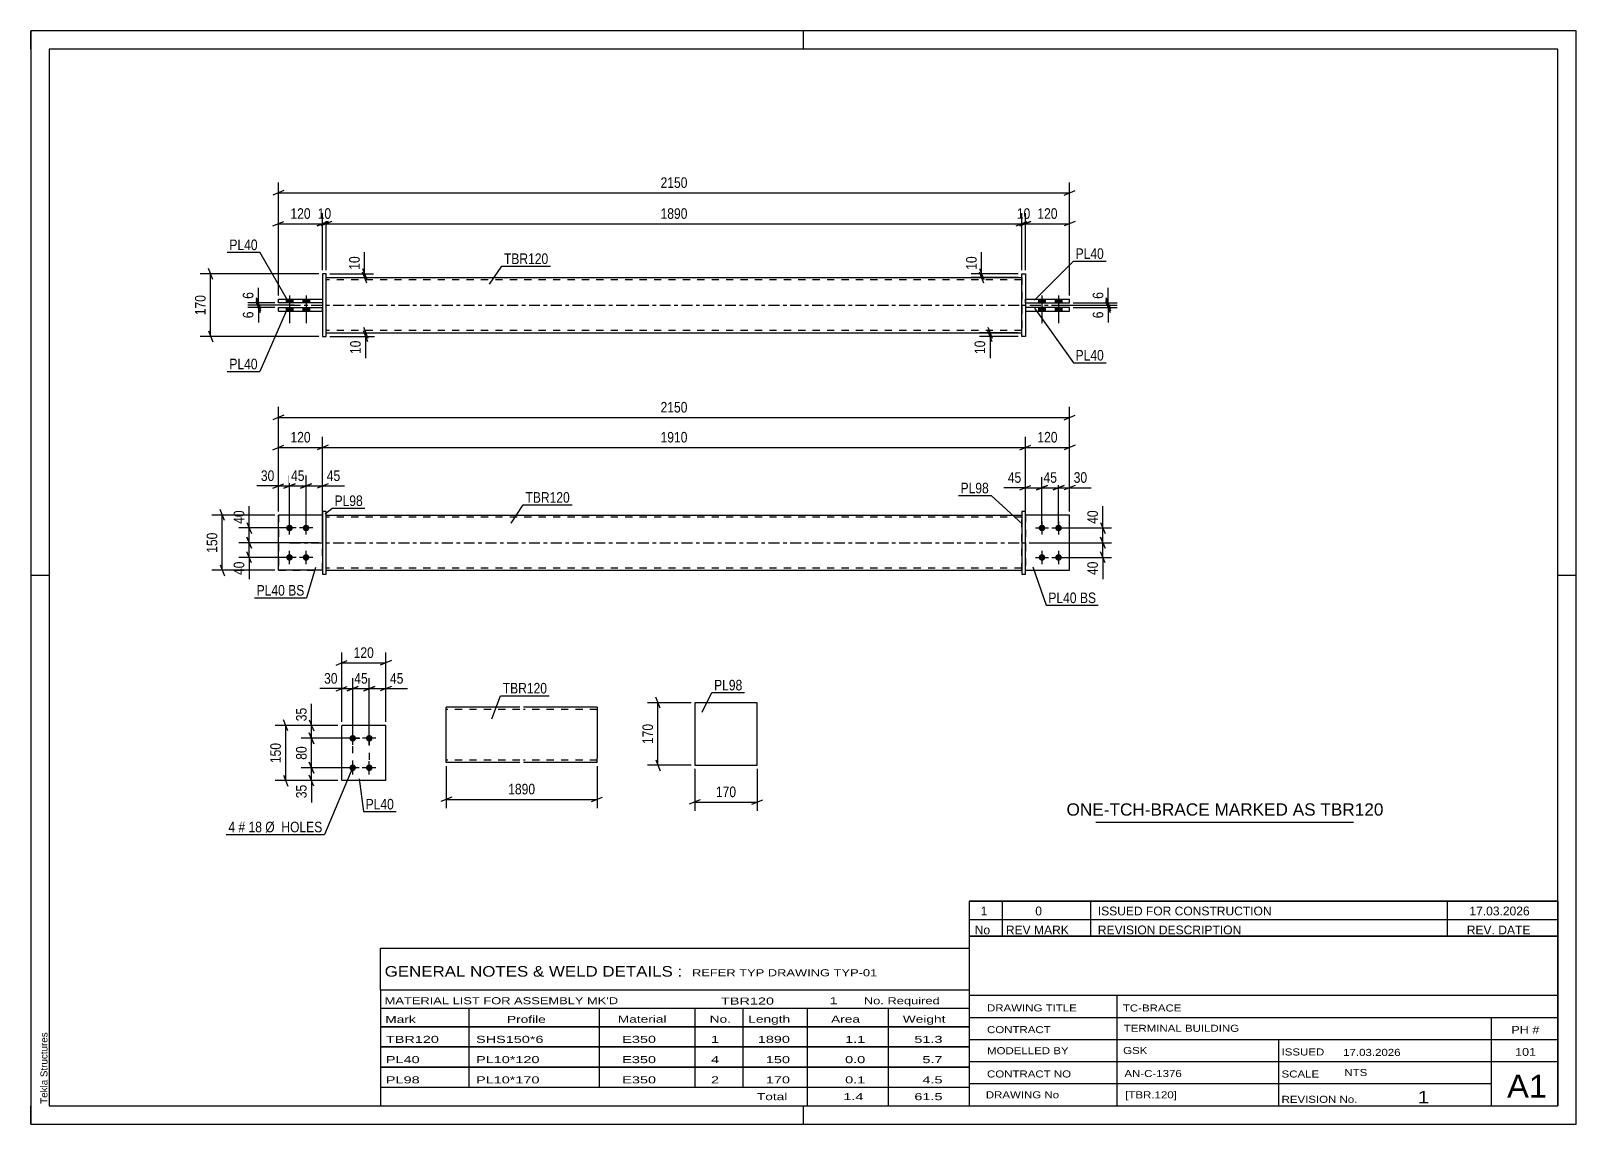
# Paper-space layout 'Layout1' of a CAD drawing. Header units: millimetres. Extents: x 0 to 420, y 0 to 297.
# The model-space entities are those that its viewports show. They can reach past a viewport. Long polylines and large blocks are cut down to what shows.
import ezdxf

# ---------------------------------------------------------------- set-up
doc = ezdxf.new("R2010")
doc.units = ezdxf.units.MM
doc.linetypes.add('DXK_LINE_DOT2', pattern=[3.9198, 1.9599, -1.9599])
doc.linetypes.add('DXK_LINE_DOT3', pattern=[5.9187, 2.979, -0.9799, 0.9799, -0.9799])
doc.layers.add('Viewport layer', color=7, linetype='Continuous', plot=False)
doc.styles.add('Arial', font='ARIAL.TTF', dxfattribs={"height": 0.2})
doc.styles.add('Arial Narrow', font='ARIALN.TTF', dxfattribs={"height": 0.2})

# ---------------------------------------------------------------- blocks, each defined once
blk = doc.blocks.new('Unknown-580873001-1163')
at = {"color": 5, "linetype": 'Continuous'}
for p, q in [((420, 297), (0, 297)), ((0, 297), (0, 0)), ((0, 292), (0, 297)), ((210, 292), (210, 297)), ((420, 0), (420, 297)), ((415, 292), (5, 292)), ((5, 292), (5, 5)), ((415, 5), (415, 292)), ((5, 149), (0, 149)), ((420, 149), (415, 149)), ((0, 0), (0, 5)), ((5, 5), (415, 5)), ((210, 0), (210, 5)), ((0, 0), (420, 0))]:
    blk.add_line(p, q, dxfattribs=at)
at = {"color": 174, "linetype": 'Continuous', "style": 'Arial'}
blk.add_text('Tekla Structures', height=1.9102, rotation=90, dxfattribs=at).set_placement((4.5, 5.5))
blk = doc.blocks.new('Part-580873001-1797 - 1735')
at = {"color": 2, "linetype": 'Continuous'}
for p, q in [((79.29, 165.45), (67.29, 165.45)), ((67.29, 150.45), (67.29, 165.45)), ((79.29, 150.45), (67.29, 150.45))]:
    blk.add_line(p, q, dxfattribs=at)
at = {"color": 7, "linetype": 'DXK_LINE_DOT2'}
blk.add_line((79.29, 150.45), (79.29, 165.45), dxfattribs=at)
blk = doc.blocks.new('Part-580873001-1792 - 1735')
at = {"color": 7, "linetype": 'DXK_LINE_DOT2'}
for p, q in [((79.29, 165.45), (67.29, 165.45)), ((67.29, 165.45), (67.29, 150.45)), ((79.29, 150.45), (79.29, 165.45)), ((67.29, 150.45), (79.29, 150.45))]:
    blk.add_line(p, q, dxfattribs=at)
blk = doc.blocks.new('Part-580873001-1767 - 1735')
at = {"color": 7, "linetype": 'DXK_LINE_DOT2'}
for p, q in [((282.32, 165.45), (270.32, 165.45)), ((270.32, 165.45), (270.32, 150.45)), ((282.32, 150.45), (282.32, 165.45)), ((270.32, 150.45), (282.32, 150.45))]:
    blk.add_line(p, q, dxfattribs=at)
blk = doc.blocks.new('Part-580873001-1772 - 1735')
at = {"color": 2, "linetype": 'Continuous'}
for p, q in [((282.32, 165.45), (270.32, 165.45)), ((282.32, 150.45), (282.32, 165.45)), ((270.32, 150.45), (282.32, 150.45))]:
    blk.add_line(p, q, dxfattribs=at)
at = {"color": 7, "linetype": 'DXK_LINE_DOT2'}
blk.add_line((270.32, 165.45), (270.32, 150.45), dxfattribs=at)
blk = doc.blocks.new('Part-580873001-1787 - 1735')
at = {"color": 2, "linetype": 'Continuous'}
for p, q in [((269.32, 166.45), (269.32, 149.45)), ((270.32, 166.45), (269.32, 166.45)), ((270.32, 149.45), (270.32, 166.45)), ((269.32, 149.45), (270.32, 149.45))]:
    blk.add_line(p, q, dxfattribs=at)
blk = doc.blocks.new('Part-580873001-1802 - 1735')
at = {"color": 2, "linetype": 'Continuous'}
for p, q in [((80.29, 166.45), (79.29, 166.45)), ((79.29, 166.45), (79.29, 149.45)), ((80.29, 149.45), (80.29, 166.45)), ((79.29, 149.45), (80.29, 149.45))]:
    blk.add_line(p, q, dxfattribs=at)
blk = doc.blocks.new('Part-580873001-1807 - 1735')
at = {"color": 2, "linetype": 'Continuous'}
for p, q in [((80.29, 165.45), (269.32, 165.45)), ((80.29, 150.45), (269.32, 150.45))]:
    blk.add_line(p, q, dxfattribs=at)
at = {"color": 7, "linetype": 'DXK_LINE_DOT2'}
for p, q in [((80.29, 150.45), (80.29, 165.45)), ((269.32, 164.85), (80.29, 164.85)), ((269.32, 150.45), (269.32, 165.45)), ((269.32, 151.05), (80.29, 151.05))]:
    blk.add_line(p, q, dxfattribs=at)
at = {"color": 7, "linetype": 'DXK_LINE_DOT3'}
blk.add_line((70.29, 157.95), (279.32, 157.95), dxfattribs=at)
blk = doc.blocks.new('Bolt-580873001-1808 - 1735')
at = {"linetype": 'Continuous'}
for points in [[(274.82, 162.85, -1), (274.82, 161.05, -1)], [(279.32, 162.85, -1), (279.32, 161.05, -1)], [(274.82, 154.85, -1), (274.82, 153.05, -1)], [(279.32, 154.85, -1), (279.32, 153.05, -1)]]:
    blk.add_hatch(color=1, dxfattribs=at).paths.add_polyline_path(points)
at = {"color": 1, "linetype": 'Continuous'}
for p, q in [((273.02, 161.95), (276.62, 161.95)), ((274.82, 163.75), (274.82, 160.15)), ((277.52, 161.95), (281.12, 161.95)), ((279.32, 163.75), (279.32, 160.15)), ((274.82, 155.75), (274.82, 152.15)), ((279.32, 155.75), (279.32, 152.15)), ((273.02, 153.95), (276.62, 153.95)), ((277.52, 153.95), (281.12, 153.95))]:
    blk.add_line(p, q, dxfattribs=at)
blk = doc.blocks.new('Bolt-580873001-1809 - 1735')
at = {"linetype": 'Continuous'}
for points in [[(70.29, 161.05, -1), (70.29, 162.85, -1)], [(74.79, 161.05, -1), (74.79, 162.85, -1)], [(70.29, 153.05, -1), (70.29, 154.85, -1)], [(74.79, 153.05, -1), (74.79, 154.85, -1)]]:
    blk.add_hatch(color=1, dxfattribs=at).paths.add_polyline_path(points)
at = {"color": 1, "linetype": 'Continuous'}
for p, q in [((72.09, 161.95), (68.49, 161.95)), ((70.29, 160.15), (70.29, 163.75)), ((76.59, 161.95), (72.99, 161.95)), ((74.79, 160.15), (74.79, 163.75)), ((70.29, 152.15), (70.29, 155.75)), ((74.79, 152.15), (74.79, 155.75)), ((72.09, 153.95), (68.49, 153.95)), ((76.59, 153.95), (72.99, 153.95))]:
    blk.add_line(p, q, dxfattribs=at)
blk = doc.blocks.new('Part-580873001-1425 - 1390')
at = {"color": 2, "linetype": 'Continuous'}
for p, q in [((67.29, 224.09), (79.29, 224.09)), ((67.29, 223.09), (67.29, 224.09)), ((79.29, 223.09), (67.29, 223.09))]:
    blk.add_line(p, q, dxfattribs=at)
at = {"color": 7, "linetype": 'DXK_LINE_DOT2'}
blk.add_line((79.29, 224.09), (79.29, 223.09), dxfattribs=at)
blk = doc.blocks.new('Part-580873001-1426 - 1390')
at = {"color": 2, "linetype": 'Continuous'}
for p, q in [((269.32, 213.99), (269.32, 230.99)), ((269.32, 230.99), (270.32, 230.99)), ((270.32, 230.99), (270.32, 213.99)), ((270.32, 213.99), (269.32, 213.99))]:
    blk.add_line(p, q, dxfattribs=at)
blk = doc.blocks.new('Part-580873001-1458 - 1390')
at = {"color": 2, "linetype": 'Continuous'}
for p, q in [((270.32, 224.09), (282.32, 224.09)), ((270.32, 223.09), (282.32, 223.09)), ((282.32, 223.09), (282.32, 224.09))]:
    blk.add_line(p, q, dxfattribs=at)
at = {"color": 7, "linetype": 'DXK_LINE_DOT2'}
blk.add_line((270.32, 223.09), (270.32, 224.09), dxfattribs=at)
blk = doc.blocks.new('Part-580873001-1394 - 1390')
at = {"color": 2, "linetype": 'Continuous'}
for p, q in [((80.29, 230.99), (79.29, 230.99)), ((79.29, 230.99), (79.29, 213.99)), ((80.29, 213.99), (80.29, 230.99)), ((79.29, 213.99), (80.29, 213.99))]:
    blk.add_line(p, q, dxfattribs=at)
blk = doc.blocks.new('Part-580873001-1420 - 1390')
at = {"color": 2, "linetype": 'Continuous'}
for p, q in [((67.29, 220.89), (67.29, 221.89)), ((67.29, 221.89), (79.29, 221.89)), ((67.29, 220.89), (79.29, 220.89))]:
    blk.add_line(p, q, dxfattribs=at)
at = {"color": 7, "linetype": 'DXK_LINE_DOT2'}
blk.add_line((79.29, 220.89), (79.29, 221.89), dxfattribs=at)
blk = doc.blocks.new('Part-580873001-1431 - 1390')
at = {"color": 2, "linetype": 'Continuous'}
for p, q in [((282.32, 221.89), (270.32, 221.89)), ((270.32, 220.89), (282.32, 220.89)), ((282.32, 220.89), (282.32, 221.89))]:
    blk.add_line(p, q, dxfattribs=at)
at = {"color": 7, "linetype": 'DXK_LINE_DOT2'}
blk.add_line((270.32, 221.89), (270.32, 220.89), dxfattribs=at)
blk = doc.blocks.new('Part-580873001-1446 - 1390')
at = {"color": 2, "linetype": 'Continuous'}
for p, q in [((80.29, 229.99), (269.32, 229.99)), ((80.29, 214.99), (269.32, 214.99))]:
    blk.add_line(p, q, dxfattribs=at)
at = {"color": 7, "linetype": 'DXK_LINE_DOT2'}
for p, q in [((80.29, 214.99), (80.29, 229.99)), ((269.32, 229.39), (80.29, 229.39)), ((269.32, 229.99), (269.32, 214.99)), ((269.32, 215.59), (80.29, 215.59))]:
    blk.add_line(p, q, dxfattribs=at)
at = {"color": 7, "linetype": 'DXK_LINE_DOT3'}
blk.add_line((70.29, 222.49), (279.32, 222.49), dxfattribs=at)
blk = doc.blocks.new('Bolt-580873001-1447 - 1390')
at = {"linetype": 'Continuous'}
for points in [[(275.72, 224.09), (273.92, 224.09), (273.92, 223.09), (275.72, 223.09)], [(275.72, 224.09), (273.92, 224.09), (273.92, 223.09), (275.72, 223.09)], [(280.22, 224.09), (278.42, 224.09), (278.42, 223.09), (280.22, 223.09)], [(280.22, 224.09), (278.42, 224.09), (278.42, 223.09), (280.22, 223.09)], [(275.72, 221.89), (273.92, 221.89), (273.92, 220.89), (275.72, 220.89)], [(275.72, 221.89), (273.92, 221.89), (273.92, 220.89), (275.72, 220.89)], [(280.22, 221.89), (278.42, 221.89), (278.42, 220.89), (280.22, 220.89)], [(280.22, 221.89), (278.42, 221.89), (278.42, 220.89), (280.22, 220.89)]]:
    blk.add_hatch(color=1, dxfattribs=at).paths.add_polyline_path(points)
at = {"color": 1, "linetype": 'Continuous'}
for p, q in [((273.92, 224.09), (273.92, 223.09)), ((273.92, 224.09), (273.92, 223.09)), ((274.82, 225.09), (274.82, 217.59)), ((274.82, 225.09), (274.82, 217.59)), ((275.72, 224.09), (275.72, 223.09)), ((275.72, 224.09), (275.72, 223.09)), ((278.42, 224.09), (278.42, 223.09)), ((278.42, 224.09), (278.42, 223.09)), ((279.32, 225.09), (279.32, 217.59)), ((279.32, 225.09), (279.32, 217.59)), ((280.22, 224.09), (280.22, 223.09)), ((280.22, 224.09), (280.22, 223.09)), ((273.92, 221.89), (273.92, 220.89)), ((273.92, 221.89), (273.92, 220.89)), ((275.72, 221.89), (275.72, 220.89)), ((275.72, 221.89), (275.72, 220.89)), ((278.42, 221.89), (278.42, 220.89)), ((278.42, 221.89), (278.42, 220.89)), ((280.22, 221.89), (280.22, 220.89)), ((280.22, 221.89), (280.22, 220.89))]:
    blk.add_line(p, q, dxfattribs=at)
blk = doc.blocks.new('Bolt-580873001-1448 - 1390')
at = {"linetype": 'Continuous'}
for points in [[(69.39, 223.09), (71.19, 223.09), (71.19, 224.09), (69.39, 224.09)], [(69.39, 223.09), (71.19, 223.09), (71.19, 224.09), (69.39, 224.09)], [(73.89, 223.09), (75.69, 223.09), (75.69, 224.09), (73.89, 224.09)], [(73.89, 223.09), (75.69, 223.09), (75.69, 224.09), (73.89, 224.09)], [(69.39, 220.89), (71.19, 220.89), (71.19, 221.89), (69.39, 221.89)], [(69.39, 220.89), (71.19, 220.89), (71.19, 221.89), (69.39, 221.89)], [(73.89, 220.89), (75.69, 220.89), (75.69, 221.89), (73.89, 221.89)], [(73.89, 220.89), (75.69, 220.89), (75.69, 221.89), (73.89, 221.89)]]:
    blk.add_hatch(color=1, dxfattribs=at).paths.add_polyline_path(points)
at = {"color": 1, "linetype": 'Continuous'}
for p, q in [((69.39, 224.09), (69.39, 223.09)), ((69.39, 224.09), (69.39, 223.09)), ((70.29, 225.09), (70.29, 217.59)), ((70.29, 225.09), (70.29, 217.59)), ((71.19, 224.09), (71.19, 223.09)), ((71.19, 224.09), (71.19, 223.09)), ((73.89, 224.09), (73.89, 223.09)), ((73.89, 224.09), (73.89, 223.09)), ((74.79, 225.09), (74.79, 217.59)), ((74.79, 225.09), (74.79, 217.59)), ((75.69, 224.09), (75.69, 223.09)), ((75.69, 224.09), (75.69, 223.09)), ((69.39, 221.89), (69.39, 220.89)), ((69.39, 221.89), (69.39, 220.89)), ((71.19, 221.89), (71.19, 220.89)), ((71.19, 221.89), (71.19, 220.89)), ((73.89, 221.89), (73.89, 220.89)), ((73.89, 221.89), (73.89, 220.89)), ((75.69, 221.89), (75.69, 220.89)), ((75.69, 221.89), (75.69, 220.89))]:
    blk.add_line(p, q, dxfattribs=at)
blk = doc.blocks.new('Part-580873001-2138 - 2131')
at = {"color": 2, "linetype": 'Continuous'}
for p, q in [((96.47, 108.31), (84.47, 108.31)), ((84.47, 93.31), (84.47, 108.31)), ((96.47, 93.31), (96.47, 108.31)), ((96.47, 93.31), (84.47, 93.31))]:
    blk.add_line(p, q, dxfattribs=at)
blk = doc.blocks.new('Bolt-580873001-2171 - 2131')
at = {"linetype": 'Continuous'}
for points in [[(87.47, 103.91, -1), (87.47, 105.71, -1)], [(91.97, 103.91, -1), (91.97, 105.71, -1)], [(87.47, 95.91, -1), (87.47, 97.71, -1)], [(91.97, 95.91, -1), (91.97, 97.71, -1)]]:
    blk.add_hatch(color=1, dxfattribs=at).paths.add_polyline_path(points)
at = {"color": 1, "linetype": 'Continuous'}
for p, q in [((87.47, 103.01), (87.47, 106.61)), ((91.97, 103.01), (91.97, 106.61)), ((89.27, 104.81), (85.67, 104.81)), ((93.77, 104.81), (90.17, 104.81)), ((89.27, 96.81), (85.67, 96.81)), ((87.47, 95.01), (87.47, 98.61)), ((93.77, 96.81), (90.17, 96.81)), ((91.97, 95.01), (91.97, 98.61))]:
    blk.add_line(p, q, dxfattribs=at)
blk = doc.blocks.new('Part-580873001-2302 - 2296')
at = {"color": 2, "linetype": 'Continuous'}
for p, q in [((197.44, 114.49), (180.44, 114.49)), ((180.44, 114.49), (180.44, 97.49)), ((197.44, 97.49), (197.44, 114.49)), ((180.44, 97.49), (197.44, 97.49))]:
    blk.add_line(p, q, dxfattribs=at)
blk = doc.blocks.new('Part-580873001-2328 - 2321')
at = {"color": 2, "linetype": 'Continuous'}
for p, q in [((132.9, 113.23), (112.9, 113.23)), ((112.9, 98.32), (112.9, 113.23)), ((153.9, 113.23), (133.9, 113.23)), ((153.9, 113.23), (153.9, 99.43)), ((112.9, 98.23), (112.9, 98.32)), ((132.9, 98.23), (112.9, 98.23)), ((153.9, 98.23), (133.9, 98.23)), ((153.9, 98.23), (153.9, 99.43))]:
    blk.add_line(p, q, dxfattribs=at)
at = {"color": 7, "linetype": 'DXK_LINE_DOT2'}
for p, q in [((132.9, 112.63), (112.9, 112.63)), ((153.9, 112.63), (133.9, 112.63)), ((153.9, 112.63), (153.9, 112.58)), ((153.9, 112.58), (153.9, 112.63)), ((153.9, 112.49), (153.9, 112.58)), ((153.9, 112.58), (153.9, 112.49)), ((112.9, 98.83), (112.9, 98.88)), ((132.9, 98.83), (112.9, 98.83)), ((153.9, 98.83), (133.9, 98.83)), ((153.9, 98.88), (153.9, 99.2)), ((153.9, 98.83), (153.9, 98.88))]:
    blk.add_line(p, q, dxfattribs=at)
blk = doc.blocks.new('Rectangle-580873001-2281 - 2131')
at = {"color": 1, "linetype": 'DXK_LINE_DOT2'}
blk.add_lwpolyline([(87.47, 104.81), (91.97, 104.81), (91.97, 96.81), (87.47, 96.81), (87.47, 104.81)], close=True, dxfattribs=at)
blk = doc.blocks.new('StraightDimension-580873001-2008 - 1735')
at = {"color": 7, "linetype": 'Continuous'}
for p, q in [((69.29, 161.95), (56.48, 161.95)), ((58.73, 163.45), (59.93, 160.45)), ((59.33, 157.95), (59.33, 161.95)), ((78.29, 157.95), (56.48, 157.95)), ((59.93, 156.45), (58.73, 159.45))]:
    blk.add_line(p, q, dxfattribs=at)
at = {"color": 0}
blk.add_wipeout([(58.58, 167.34), (54.38, 167.34), (54.38, 162.48), (58.58, 162.48)], dxfattribs=at)
at = {"color": 7, "linetype": 'Continuous'}
blk.add_line((59.33, 161.95), (59.33, 167.86), dxfattribs=at)
blk.add_line((59.33, 161.95), (59.33, 167.86), dxfattribs=at)
at = {"color": 3, "style": 'Arial Narrow'}
blk.add_text('40', height=2.863, rotation=90.0002, dxfattribs=at).set_placement((57.98, 163.08))
blk = doc.blocks.new('StraightDimension-580873001-1999 - 1735')
at = {"color": 7, "linetype": 'Continuous'}
for p, q in [((78.29, 157.95), (56.48, 157.95)), ((58.73, 159.45), (59.93, 156.45)), ((59.93, 152.45), (58.73, 155.45)), ((59.33, 153.95), (59.33, 157.95)), ((69.29, 153.95), (56.48, 153.95))]:
    blk.add_line(p, q, dxfattribs=at)
at = {"color": 0}
blk.add_wipeout([(58.58, 153.43), (54.38, 153.43), (54.38, 148.57), (58.58, 148.57)], dxfattribs=at)
at = {"color": 7, "linetype": 'Continuous'}
blk.add_line((59.33, 153.95), (59.33, 148.05), dxfattribs=at)
blk.add_line((59.33, 153.95), (59.33, 148.05), dxfattribs=at)
at = {"color": 3, "style": 'Arial Narrow'}
blk.add_text('40', height=2.863, rotation=90.0002, dxfattribs=at).set_placement((57.98, 149.17))
blk = doc.blocks.new('StraightDimension-580873001-1937 - 1735')
at = {"color": 7, "linetype": 'Continuous'}
for p, q in [((67.29, 166.45), (67.29, 186.68)), ((79.29, 158.95), (79.29, 186.68)), ((65.79, 183.23), (68.79, 184.43)), ((67.29, 183.83), (79.29, 183.83)), ((80.79, 184.43), (77.79, 183.23))]:
    blk.add_line(p, q, dxfattribs=at)
at = {"color": 0}
blk.add_wipeout([(76.63, 184.58), (76.63, 188.78), (69.95, 188.78), (69.95, 184.58)], dxfattribs=at)
at = {"color": 3, "style": 'Arial Narrow'}
blk.add_text('120', height=2.863, dxfattribs=at).set_placement((70.55, 185.18))
blk = doc.blocks.new('StraightDimension-580873001-2018 - 1735')
at = {"color": 7, "linetype": 'Continuous'}
for p, q in [((66.29, 165.45), (49.15, 165.45)), ((52.6, 163.95), (51.4, 166.95)), ((52, 150.45), (52, 165.45)), ((51.4, 151.95), (52.6, 148.95)), ((66.29, 150.45), (49.15, 150.45))]:
    blk.add_line(p, q, dxfattribs=at)
at = {"color": 0}
blk.add_wipeout([(51.25, 161.3), (47.05, 161.3), (47.05, 154.61), (51.25, 154.61)], dxfattribs=at)
at = {"color": 3, "style": 'Arial Narrow'}
blk.add_text('150', height=2.863, rotation=90.0002, dxfattribs=at).set_placement((50.65, 155.21))
blk = doc.blocks.new('StraightDimension-580873001-1818 - 1735')
at = {"color": 7, "linetype": 'Continuous'}
for p, q in [((277.82, 172.29), (280.82, 173.49)), ((279.32, 162.95), (279.32, 175.74)), ((279.32, 172.89), (282.32, 172.89)), ((283.82, 173.49), (280.82, 172.29)), ((282.32, 166.45), (282.32, 175.74))]:
    blk.add_line(p, q, dxfattribs=at)
at = {"color": 0}
blk.add_wipeout([(287.7, 173.64), (287.7, 177.84), (282.84, 177.84), (282.84, 173.64)], dxfattribs=at)
at = {"color": 7, "linetype": 'Continuous'}
blk.add_line((282.32, 172.89), (288.22, 172.89), dxfattribs=at)
blk.add_line((282.32, 172.89), (288.22, 172.89), dxfattribs=at)
at = {"color": 3, "style": 'Arial Narrow'}
blk.add_text('30', height=2.863, dxfattribs=at).set_placement((283.44, 174.24))
blk = doc.blocks.new('StraightDimension-580873001-1834 - 1735')
at = {"color": 7, "linetype": 'Continuous'}
for p, q in [((273.32, 172.29), (276.32, 173.49)), ((274.82, 162.95), (274.82, 175.74)), ((274.82, 172.89), (279.32, 172.89)), ((280.82, 173.49), (277.82, 172.29)), ((279.32, 162.95), (279.32, 175.74))]:
    blk.add_line(p, q, dxfattribs=at)
at = {"color": 0}
blk.add_wipeout([(279.49, 173.64), (279.49, 177.84), (274.64, 177.84), (274.64, 173.64)], dxfattribs=at)
at = {"color": 3, "style": 'Arial Narrow'}
blk.add_text('45', height=2.863, dxfattribs=at).set_placement((275.24, 174.24))
blk = doc.blocks.new('StraightDimension-580873001-1847 - 1735')
at = {"color": 7, "linetype": 'Continuous'}
for p, q in [((268.82, 172.29), (271.82, 173.49)), ((270.32, 166.45), (270.32, 175.74)), ((270.32, 172.89), (274.82, 172.89)), ((276.32, 173.49), (273.32, 172.29)), ((274.82, 162.95), (274.82, 175.74))]:
    blk.add_line(p, q, dxfattribs=at)
at = {"color": 0}
blk.add_wipeout([(269.79, 173.64), (269.79, 177.84), (264.94, 177.84), (264.94, 173.64)], dxfattribs=at)
at = {"color": 7, "linetype": 'Continuous'}
blk.add_line((270.32, 172.89), (264.41, 172.89), dxfattribs=at)
blk.add_line((270.32, 172.89), (264.41, 172.89), dxfattribs=at)
at = {"color": 3, "style": 'Arial Narrow'}
blk.add_text('45', height=2.863, dxfattribs=at).set_placement((265.54, 174.24))
blk = doc.blocks.new('StraightDimension-580873001-1864 - 1735')
at = {"color": 7, "linetype": 'Continuous'}
for p, q in [((67.29, 166.45), (67.29, 194.83)), ((282.32, 166.45), (282.32, 194.83)), ((68.79, 192.58), (65.79, 191.38)), ((67.29, 191.98), (282.32, 191.98)), ((280.82, 191.38), (283.82, 192.58))]:
    blk.add_line(p, q, dxfattribs=at)
at = {"color": 0}
blk.add_wipeout([(179.06, 192.73), (179.06, 196.93), (170.55, 196.93), (170.55, 192.73)], dxfattribs=at)
at = {"color": 3, "style": 'Arial Narrow'}
blk.add_text('2150', height=2.863, dxfattribs=at).set_placement((171.15, 193.33))
blk = doc.blocks.new('StraightDimension-580873001-1884 - 1735')
at = {"color": 7, "linetype": 'Continuous'}
for p, q in [((280.32, 161.95), (293.76, 161.95)), ((290.76, 163.45), (291.96, 160.45)), ((291.36, 157.95), (291.36, 161.95)), ((271.32, 157.95), (293.76, 157.95)), ((291.96, 156.45), (290.76, 159.45))]:
    blk.add_line(p, q, dxfattribs=at)
at = {"color": 0}
blk.add_wipeout([(290.61, 167.34), (286.41, 167.34), (286.41, 162.48), (290.61, 162.48)], dxfattribs=at)
at = {"color": 7, "linetype": 'Continuous'}
blk.add_line((291.36, 161.95), (291.36, 167.86), dxfattribs=at)
blk.add_line((291.36, 161.95), (291.36, 167.86), dxfattribs=at)
at = {"color": 3, "style": 'Arial Narrow'}
blk.add_text('40', height=2.863, rotation=90.0002, dxfattribs=at).set_placement((290.01, 163.08))
blk = doc.blocks.new('StraightDimension-580873001-1893 - 1735')
at = {"color": 7, "linetype": 'Continuous'}
for p, q in [((271.32, 157.95), (293.76, 157.95)), ((290.76, 159.45), (291.96, 156.45)), ((291.96, 152.45), (290.76, 155.45)), ((291.36, 153.95), (291.36, 157.95)), ((280.32, 153.95), (293.76, 153.95))]:
    blk.add_line(p, q, dxfattribs=at)
at = {"color": 0}
blk.add_wipeout([(290.61, 153.43), (286.41, 153.43), (286.41, 148.57), (290.61, 148.57)], dxfattribs=at)
at = {"color": 7, "linetype": 'Continuous'}
blk.add_line((291.36, 153.95), (291.36, 148.05), dxfattribs=at)
blk.add_line((291.36, 153.95), (291.36, 148.05), dxfattribs=at)
at = {"color": 3, "style": 'Arial Narrow'}
blk.add_text('40', height=2.863, rotation=90.0002, dxfattribs=at).set_placement((290.01, 149.17))
blk = doc.blocks.new('StraightDimension-580873001-1903 - 1735')
at = {"color": 7, "linetype": 'Continuous'}
for p, q in [((270.32, 166.45), (270.32, 186.68)), ((282.32, 166.45), (282.32, 186.68)), ((268.82, 183.23), (271.82, 184.43)), ((270.32, 183.83), (282.32, 183.83)), ((283.82, 184.43), (280.82, 183.23))]:
    blk.add_line(p, q, dxfattribs=at)
at = {"color": 0}
blk.add_wipeout([(279.66, 184.58), (279.66, 188.78), (272.97, 188.78), (272.97, 184.58)], dxfattribs=at)
at = {"color": 3, "style": 'Arial Narrow'}
blk.add_text('120', height=2.863, dxfattribs=at).set_placement((273.57, 185.18))
blk = doc.blocks.new('StraightDimension-580873001-1922 - 1735')
at = {"color": 7, "linetype": 'Continuous'}
for p, q in [((79.29, 158.95), (79.29, 186.68)), ((270.32, 166.45), (270.32, 186.68)), ((80.79, 184.43), (77.79, 183.23)), ((79.29, 183.83), (270.32, 183.83)), ((268.82, 183.23), (271.82, 184.43))]:
    blk.add_line(p, q, dxfattribs=at)
at = {"color": 0}
blk.add_wipeout([(179.06, 184.58), (179.06, 188.78), (170.55, 188.78), (170.55, 184.58)], dxfattribs=at)
at = {"color": 3, "style": 'Arial Narrow'}
blk.add_text('1910', height=2.863, dxfattribs=at).set_placement((171.15, 185.18))
blk = doc.blocks.new('StraightDimension-580873001-1953 - 1735')
at = {"color": 7, "linetype": 'Continuous'}
for p, q in [((65.79, 172.78), (68.79, 173.98)), ((67.29, 166.45), (67.29, 176.23)), ((67.29, 173.38), (70.29, 173.38)), ((71.79, 173.98), (68.79, 172.78)), ((70.29, 162.95), (70.29, 176.23))]:
    blk.add_line(p, q, dxfattribs=at)
at = {"color": 0}
blk.add_wipeout([(66.77, 174.13), (66.77, 178.33), (61.91, 178.33), (61.91, 174.13)], dxfattribs=at)
at = {"color": 7, "linetype": 'Continuous'}
blk.add_line((67.29, 173.38), (61.39, 173.38), dxfattribs=at)
blk.add_line((67.29, 173.38), (61.39, 173.38), dxfattribs=at)
at = {"color": 3, "style": 'Arial Narrow'}
blk.add_text('30', height=2.863, dxfattribs=at).set_placement((62.51, 174.73))
blk = doc.blocks.new('StraightDimension-580873001-1969 - 1735')
at = {"color": 7, "linetype": 'Continuous'}
for p, q in [((68.79, 172.78), (71.79, 173.98)), ((70.29, 162.95), (70.29, 176.23)), ((70.29, 173.38), (74.79, 173.38)), ((76.29, 173.98), (73.29, 172.78)), ((74.79, 162.95), (74.79, 176.23))]:
    blk.add_line(p, q, dxfattribs=at)
at = {"color": 0}
blk.add_wipeout([(74.97, 174.13), (74.97, 178.33), (70.11, 178.33), (70.11, 174.13)], dxfattribs=at)
at = {"color": 3, "style": 'Arial Narrow'}
blk.add_text('45', height=2.863, dxfattribs=at).set_placement((70.71, 174.73))
blk = doc.blocks.new('StraightDimension-580873001-1982 - 1735')
at = {"color": 7, "linetype": 'Continuous'}
for p, q in [((73.29, 172.78), (76.29, 173.98)), ((74.79, 162.95), (74.79, 176.23)), ((74.79, 173.38), (79.29, 173.38)), ((80.79, 173.98), (77.79, 172.78)), ((79.29, 166.45), (79.29, 176.23))]:
    blk.add_line(p, q, dxfattribs=at)
at = {"color": 0}
blk.add_wipeout([(84.67, 174.13), (84.67, 178.33), (79.82, 178.33), (79.82, 174.13)], dxfattribs=at)
at = {"color": 7, "linetype": 'Continuous'}
blk.add_line((79.29, 173.38), (85.2, 173.38), dxfattribs=at)
blk.add_line((79.29, 173.38), (85.2, 173.38), dxfattribs=at)
at = {"color": 3, "style": 'Arial Narrow'}
blk.add_text('45', height=2.863, dxfattribs=at).set_placement((80.42, 174.73))
blk = doc.blocks.new('StraightDimension-580873001-1658 - 1390')
at = {"color": 7, "linetype": 'Continuous'}
for p, q in [((283.32, 223.09), (295.22, 223.09)), ((292.22, 224.59), (293.42, 221.59)), ((293.42, 220.99), (292.22, 223.99)), ((292.82, 222.49), (292.82, 223.09)), ((278.07, 222.49), (295.22, 222.49))]:
    blk.add_line(p, q, dxfattribs=at)
at = {"color": 0}
blk.add_wipeout([(292.07, 226.64), (287.87, 226.64), (287.87, 223.61), (292.07, 223.61)], dxfattribs=at)
at = {"color": 7, "linetype": 'Continuous'}
blk.add_line((292.82, 223.09), (292.82, 227.17), dxfattribs=at)
blk.add_line((292.82, 223.09), (292.82, 227.17), dxfattribs=at)
at = {"color": 3, "style": 'Arial Narrow'}
blk.add_text('6', height=2.86, rotation=90.0002, dxfattribs=at).set_placement((291.47, 224.21))
blk = doc.blocks.new('StraightDimension-580873001-1535 - 1390')
at = {"color": 7, "linetype": 'Continuous'}
for p, q in [((268.32, 214.99), (257.87, 214.99)), ((260.12, 216.49), (261.32, 213.49)), ((261.32, 212.49), (260.12, 215.49)), ((260.72, 213.99), (260.72, 214.99)), ((268.32, 213.99), (257.87, 213.99))]:
    blk.add_line(p, q, dxfattribs=at)
at = {"color": 0}
blk.add_wipeout([(259.97, 213.46), (255.77, 213.46), (255.77, 208.61), (259.97, 208.61)], dxfattribs=at)
at = {"color": 7, "linetype": 'Continuous'}
blk.add_line((260.72, 213.99), (260.72, 208.08), dxfattribs=at)
blk.add_line((260.72, 213.99), (260.72, 208.08), dxfattribs=at)
at = {"color": 3, "style": 'Arial Narrow'}
blk.add_text('10', height=2.863, rotation=90.0002, dxfattribs=at).set_placement((259.37, 209.21))
blk = doc.blocks.new('StraightDimension-580873001-1575 - 1390')
at = {"color": 7, "linetype": 'Continuous'}
for p, q in [((267.82, 244), (270.82, 245.2)), ((271.82, 245.2), (268.82, 244)), ((269.32, 231.99), (269.32, 247.45)), ((269.32, 244.6), (270.32, 244.6)), ((270.32, 231.99), (270.32, 247.45))]:
    blk.add_line(p, q, dxfattribs=at)
at = {"color": 0}
blk.add_wipeout([(272.24, 245.35), (272.24, 249.55), (267.39, 249.55), (267.39, 245.35)], dxfattribs=at)
at = {"color": 3, "style": 'Arial Narrow'}
blk.add_text('10', height=2.863, dxfattribs=at).set_placement((267.99, 245.95))
blk = doc.blocks.new('StraightDimension-580873001-1564 - 1390')
at = {"color": 7, "linetype": 'Continuous'}
for p, q in [((68.79, 253.61), (65.79, 252.41)), ((67.29, 225.09), (67.29, 255.86)), ((67.29, 253.01), (282.32, 253.01)), ((280.82, 252.41), (283.82, 253.61)), ((282.32, 225.09), (282.32, 255.86))]:
    blk.add_line(p, q, dxfattribs=at)
at = {"color": 0}
blk.add_wipeout([(179.06, 253.76), (179.06, 257.96), (170.55, 257.96), (170.55, 253.76)], dxfattribs=at)
at = {"color": 3, "style": 'Arial Narrow'}
blk.add_text('2150', height=2.863, dxfattribs=at).set_placement((171.15, 254.36))
blk = doc.blocks.new('StraightDimension-580873001-1549 - 1390')
at = {"color": 7, "linetype": 'Continuous'}
for p, q in [((257.82, 232.49), (259.02, 229.49)), ((259.02, 228.49), (257.82, 231.49)), ((268.32, 230.99), (255.57, 230.99)), ((268.32, 229.99), (255.57, 229.99)), ((258.42, 229.99), (258.42, 230.99))]:
    blk.add_line(p, q, dxfattribs=at)
at = {"color": 0}
blk.add_wipeout([(257.67, 236.37), (253.47, 236.37), (253.47, 231.51), (257.67, 231.51)], dxfattribs=at)
at = {"color": 7, "linetype": 'Continuous'}
blk.add_line((258.42, 230.99), (258.42, 236.89), dxfattribs=at)
blk.add_line((258.42, 230.99), (258.42, 236.89), dxfattribs=at)
at = {"color": 3, "style": 'Arial Narrow'}
blk.add_text('10', height=2.863, rotation=90.0002, dxfattribs=at).set_placement((257.07, 232.11))
blk = doc.blocks.new('StraightDimension-580873001-1585 - 1390')
at = {"color": 7, "linetype": 'Continuous'}
for p, q in [((81.79, 245.2), (78.79, 244)), ((80.29, 231.99), (80.29, 247.45)), ((80.29, 244.6), (269.32, 244.6)), ((267.82, 244), (270.82, 245.2)), ((269.32, 231.99), (269.32, 247.45))]:
    blk.add_line(p, q, dxfattribs=at)
at = {"color": 0}
blk.add_wipeout([(179.06, 245.35), (179.06, 249.55), (170.55, 249.55), (170.55, 245.35)], dxfattribs=at)
at = {"color": 3, "style": 'Arial Narrow'}
blk.add_text('1890', height=2.863, dxfattribs=at).set_placement((171.15, 245.95))
blk = doc.blocks.new('StraightDimension-580873001-1595 - 1390')
at = {"color": 7, "linetype": 'Continuous'}
for p, q in [((77.79, 244), (80.79, 245.2)), ((81.79, 245.2), (78.79, 244)), ((79.29, 231.99), (79.29, 247.45)), ((79.29, 244.6), (80.29, 244.6)), ((80.29, 231.99), (80.29, 247.45))]:
    blk.add_line(p, q, dxfattribs=at)
at = {"color": 0}
blk.add_wipeout([(82.22, 245.35), (82.22, 249.55), (77.36, 249.55), (77.36, 245.35)], dxfattribs=at)
at = {"color": 3, "style": 'Arial Narrow'}
blk.add_text('10', height=2.863, dxfattribs=at).set_placement((77.96, 245.95))
blk = doc.blocks.new('StraightDimension-580873001-1605 - 1390')
at = {"color": 7, "linetype": 'Continuous'}
for p, q in [((65.79, 244), (68.79, 245.2)), ((67.29, 225.09), (67.29, 247.45)), ((67.29, 244.6), (79.29, 244.6)), ((80.79, 245.2), (77.79, 244)), ((79.29, 231.99), (79.29, 247.45))]:
    blk.add_line(p, q, dxfattribs=at)
at = {"color": 0}
blk.add_wipeout([(76.63, 245.35), (76.63, 249.55), (69.95, 249.55), (69.95, 245.35)], dxfattribs=at)
at = {"color": 3, "style": 'Arial Narrow'}
blk.add_text('120', height=2.863, dxfattribs=at).set_placement((70.55, 245.95))
blk = doc.blocks.new('StraightDimension-580873001-1615 - 1390')
at = {"color": 7, "linetype": 'Continuous'}
for p, q in [((268.82, 244), (271.82, 245.2)), ((270.32, 231.99), (270.32, 247.45)), ((270.32, 244.6), (282.32, 244.6)), ((283.82, 245.2), (280.82, 244)), ((282.32, 225.09), (282.32, 247.45))]:
    blk.add_line(p, q, dxfattribs=at)
at = {"color": 0}
blk.add_wipeout([(279.66, 245.35), (279.66, 249.55), (272.97, 249.55), (272.97, 245.35)], dxfattribs=at)
at = {"color": 3, "style": 'Arial Narrow'}
blk.add_text('120', height=2.863, dxfattribs=at).set_placement((273.57, 245.95))
blk = doc.blocks.new('StraightDimension-580873001-1626 - 1390')
at = {"color": 7, "linetype": 'Continuous'}
for p, q in [((81.29, 214.99), (93.39, 214.99)), ((90.39, 216.49), (91.59, 213.49)), ((91.59, 212.49), (90.39, 215.49)), ((90.99, 213.99), (90.99, 214.99)), ((81.29, 213.99), (93.39, 213.99))]:
    blk.add_line(p, q, dxfattribs=at)
at = {"color": 0}
blk.add_wipeout([(90.24, 213.46), (86.04, 213.46), (86.04, 208.61), (90.24, 208.61)], dxfattribs=at)
at = {"color": 7, "linetype": 'Continuous'}
blk.add_line((90.99, 213.99), (90.99, 208.08), dxfattribs=at)
blk.add_line((90.99, 213.99), (90.99, 208.08), dxfattribs=at)
at = {"color": 3, "style": 'Arial Narrow'}
blk.add_text('10', height=2.863, rotation=90.0002, dxfattribs=at).set_placement((89.64, 209.21))
blk = doc.blocks.new('StraightDimension-580873001-1636 - 1390')
at = {"color": 7, "linetype": 'Continuous'}
for p, q in [((90.12, 232.49), (91.32, 229.49)), ((91.32, 228.49), (90.12, 231.49)), ((81.29, 230.99), (93.12, 230.99)), ((81.29, 229.99), (93.12, 229.99)), ((90.72, 229.99), (90.72, 230.99))]:
    blk.add_line(p, q, dxfattribs=at)
at = {"color": 0}
blk.add_wipeout([(89.97, 236.37), (85.77, 236.37), (85.77, 231.51), (89.97, 231.51)], dxfattribs=at)
at = {"color": 7, "linetype": 'Continuous'}
blk.add_line((90.72, 230.99), (90.72, 236.89), dxfattribs=at)
blk.add_line((90.72, 230.99), (90.72, 236.89), dxfattribs=at)
at = {"color": 3, "style": 'Arial Narrow'}
blk.add_text('10', height=2.863, rotation=90.0002, dxfattribs=at).set_placement((89.37, 232.11))
blk = doc.blocks.new('StraightDimension-580873001-1647 - 1390')
at = {"color": 7, "linetype": 'Continuous'}
for p, q in [((292.22, 223.99), (293.42, 220.99)), ((293.42, 220.39), (292.22, 223.39)), ((278.07, 222.49), (295.22, 222.49)), ((283.32, 221.89), (295.22, 221.89)), ((292.82, 221.89), (292.82, 222.49))]:
    blk.add_line(p, q, dxfattribs=at)
at = {"color": 0}
blk.add_wipeout([(292.07, 221.36), (287.87, 221.36), (287.87, 218.33), (292.07, 218.33)], dxfattribs=at)
at = {"color": 7, "linetype": 'Continuous'}
blk.add_line((292.82, 221.89), (292.82, 217.81), dxfattribs=at)
blk.add_line((292.82, 221.89), (292.82, 217.81), dxfattribs=at)
at = {"color": 3, "style": 'Arial Narrow'}
blk.add_text('6', height=2.86, rotation=90.0002, dxfattribs=at).set_placement((291.47, 218.93))
blk = doc.blocks.new('StraightDimension-580873001-1667 - 1390')
at = {"color": 7, "linetype": 'Continuous'}
for p, q in [((49.43, 229.49), (48.23, 232.49)), ((78.29, 230.99), (45.98, 230.99)), ((48.83, 213.99), (48.83, 230.99)), ((48.23, 215.49), (49.43, 212.49)), ((78.29, 213.99), (45.98, 213.99))]:
    blk.add_line(p, q, dxfattribs=at)
at = {"color": 0}
blk.add_wipeout([(48.08, 225.83), (43.88, 225.83), (43.88, 219.15), (48.08, 219.15)], dxfattribs=at)
at = {"color": 3, "style": 'Arial Narrow'}
blk.add_text('170', height=2.863, rotation=90.0002, dxfattribs=at).set_placement((47.48, 219.75))
blk = doc.blocks.new('StraightDimension-580873001-1678 - 1390')
at = {"color": 7, "linetype": 'Continuous'}
for p, q in [((66.29, 223.09), (58.97, 223.09)), ((61.22, 224.59), (62.42, 221.59)), ((62.42, 220.99), (61.22, 223.99)), ((61.82, 222.49), (61.82, 223.09)), ((71.54, 222.49), (58.97, 222.49))]:
    blk.add_line(p, q, dxfattribs=at)
at = {"color": 0}
blk.add_wipeout([(61.07, 226.64), (56.87, 226.64), (56.87, 223.61), (61.07, 223.61)], dxfattribs=at)
at = {"color": 7, "linetype": 'Continuous'}
blk.add_line((61.82, 223.09), (61.82, 227.17), dxfattribs=at)
blk.add_line((61.82, 223.09), (61.82, 227.17), dxfattribs=at)
at = {"color": 3, "style": 'Arial Narrow'}
blk.add_text('6', height=2.86, rotation=90.0002, dxfattribs=at).set_placement((60.47, 224.21))
blk = doc.blocks.new('StraightDimension-580873001-1688 - 1390')
at = {"color": 7, "linetype": 'Continuous'}
for p, q in [((61.22, 223.99), (62.42, 220.99)), ((62.42, 220.39), (61.22, 223.39)), ((71.54, 222.49), (58.97, 222.49)), ((66.29, 221.89), (58.97, 221.89)), ((61.82, 221.89), (61.82, 222.49))]:
    blk.add_line(p, q, dxfattribs=at)
at = {"color": 0}
blk.add_wipeout([(61.07, 221.36), (56.87, 221.36), (56.87, 218.33), (61.07, 218.33)], dxfattribs=at)
at = {"color": 7, "linetype": 'Continuous'}
blk.add_line((61.82, 221.89), (61.82, 217.81), dxfattribs=at)
blk.add_line((61.82, 221.89), (61.82, 217.81), dxfattribs=at)
at = {"color": 3, "style": 'Arial Narrow'}
blk.add_text('6', height=2.86, rotation=90.0002, dxfattribs=at).set_placement((60.47, 218.93))
blk = doc.blocks.new('StraightDimension-580873001-2174 - 2131')
at = {"color": 7, "linetype": 'Continuous'}
for p, q in [((84.47, 109.31), (84.47, 128.16)), ((96.47, 109.31), (96.47, 128.16)), ((82.97, 124.71), (85.97, 125.91)), ((84.47, 125.31), (96.47, 125.31)), ((97.97, 125.91), (94.97, 124.71))]:
    blk.add_line(p, q, dxfattribs=at)
at = {"color": 0}
blk.add_wipeout([(93.82, 126.06), (93.82, 130.26), (87.13, 130.26), (87.13, 126.06)], dxfattribs=at)
at = {"color": 3, "style": 'Arial Narrow'}
blk.add_text('120', height=2.863, dxfattribs=at).set_placement((87.73, 126.66))
blk = doc.blocks.new('StraightDimension-580873001-2191 - 2131')
at = {"color": 7, "linetype": 'Continuous'}
for p, q in [((85.97, 117.71), (88.97, 118.91)), ((87.47, 105.81), (87.47, 121.16)), ((87.47, 118.31), (91.97, 118.31)), ((93.47, 118.91), (90.47, 117.71)), ((91.97, 105.81), (91.97, 121.16))]:
    blk.add_line(p, q, dxfattribs=at)
at = {"color": 0}
blk.add_wipeout([(92.15, 119.06), (92.15, 123.26), (87.3, 123.26), (87.3, 119.06)], dxfattribs=at)
at = {"color": 3, "style": 'Arial Narrow'}
blk.add_text('45', height=2.863, dxfattribs=at).set_placement((87.9, 119.66))
blk = doc.blocks.new('StraightDimension-580873001-2201 - 2131')
at = {"color": 7, "linetype": 'Continuous'}
for p, q in [((82.97, 117.71), (85.97, 118.91)), ((84.47, 109.31), (84.47, 121.16)), ((84.47, 118.31), (87.47, 118.31)), ((88.97, 118.91), (85.97, 117.71)), ((87.47, 105.81), (87.47, 121.16))]:
    blk.add_line(p, q, dxfattribs=at)
at = {"color": 0}
blk.add_wipeout([(83.95, 119.06), (83.95, 123.26), (79.09, 123.26), (79.09, 119.06)], dxfattribs=at)
at = {"color": 7, "linetype": 'Continuous'}
blk.add_line((84.47, 118.31), (78.57, 118.31), dxfattribs=at)
blk.add_line((84.47, 118.31), (78.57, 118.31), dxfattribs=at)
at = {"color": 3, "style": 'Arial Narrow'}
blk.add_text('30', height=2.863, dxfattribs=at).set_placement((79.69, 119.66))
blk = doc.blocks.new('StraightDimension-580873001-2214 - 2131')
at = {"color": 7, "linetype": 'Continuous'}
for p, q in [((90.47, 117.71), (93.47, 118.91)), ((91.97, 105.81), (91.97, 121.16)), ((91.97, 118.31), (96.47, 118.31)), ((97.97, 118.91), (94.97, 117.71)), ((96.47, 109.31), (96.47, 121.16))]:
    blk.add_line(p, q, dxfattribs=at)
at = {"color": 0}
blk.add_wipeout([(101.86, 119.06), (101.86, 123.26), (97, 123.26), (97, 119.06)], dxfattribs=at)
at = {"color": 7, "linetype": 'Continuous'}
blk.add_line((96.47, 118.31), (102.38, 118.31), dxfattribs=at)
blk.add_line((96.47, 118.31), (102.38, 118.31), dxfattribs=at)
at = {"color": 3, "style": 'Arial Narrow'}
blk.add_text('45', height=2.863, dxfattribs=at).set_placement((97.6, 119.66))
blk = doc.blocks.new('StraightDimension-580873001-2228 - 2131')
at = {"color": 7, "linetype": 'Continuous'}
for p, q in [((69.88, 106.81), (68.68, 109.81)), ((83.47, 108.31), (66.43, 108.31)), ((69.28, 93.31), (69.28, 108.31)), ((83.47, 93.31), (66.43, 93.31)), ((68.68, 94.81), (69.88, 91.81))]:
    blk.add_line(p, q, dxfattribs=at)
at = {"color": 0}
blk.add_wipeout([(68.53, 104.16), (64.33, 104.16), (64.33, 97.47), (68.53, 97.47)], dxfattribs=at)
at = {"color": 3, "style": 'Arial Narrow'}
blk.add_text('150', height=2.863, rotation=90.0002, dxfattribs=at).set_placement((67.93, 98.07))
blk = doc.blocks.new('StraightDimension-580873001-2245 - 2131')
at = {"color": 7, "linetype": 'Continuous'}
for p, q in [((86.47, 96.81), (73.43, 96.81)), ((75.68, 98.31), (76.88, 95.31)), ((76.28, 93.31), (76.28, 96.81)), ((83.47, 93.31), (73.43, 93.31)), ((76.88, 91.81), (75.68, 94.81))]:
    blk.add_line(p, q, dxfattribs=at)
at = {"color": 0}
blk.add_wipeout([(75.53, 92.79), (71.33, 92.79), (71.33, 87.93), (75.53, 87.93)], dxfattribs=at)
at = {"color": 7, "linetype": 'Continuous'}
blk.add_line((76.28, 93.31), (76.28, 87.41), dxfattribs=at)
blk.add_line((76.28, 93.31), (76.28, 87.41), dxfattribs=at)
at = {"color": 3, "style": 'Arial Narrow'}
blk.add_text('35', height=2.863, rotation=90.0002, dxfattribs=at).set_placement((74.93, 88.53))
blk = doc.blocks.new('StraightDimension-580873001-2258 - 2131')
at = {"color": 7, "linetype": 'Continuous'}
for p, q in [((75.68, 109.81), (76.88, 106.81)), ((83.47, 108.31), (73.43, 108.31)), ((76.88, 103.31), (75.68, 106.31)), ((76.28, 104.81), (76.28, 108.31)), ((86.47, 104.81), (73.43, 104.81))]:
    blk.add_line(p, q, dxfattribs=at)
at = {"color": 0}
blk.add_wipeout([(75.53, 113.7), (71.33, 113.7), (71.33, 108.84), (75.53, 108.84)], dxfattribs=at)
at = {"color": 7, "linetype": 'Continuous'}
blk.add_line((76.28, 108.31), (76.28, 114.22), dxfattribs=at)
blk.add_line((76.28, 108.31), (76.28, 114.22), dxfattribs=at)
at = {"color": 3, "style": 'Arial Narrow'}
blk.add_text('35', height=2.863, rotation=90.0002, dxfattribs=at).set_placement((74.93, 109.44))
blk = doc.blocks.new('StraightDimension-580873001-2271 - 2131')
at = {"color": 7, "linetype": 'Continuous'}
for p, q in [((75.68, 106.31), (76.88, 103.31)), ((86.47, 104.81), (73.43, 104.81)), ((76.28, 96.81), (76.28, 104.81)), ((86.47, 96.81), (73.43, 96.81)), ((76.88, 95.31), (75.68, 98.31))]:
    blk.add_line(p, q, dxfattribs=at)
at = {"color": 0}
blk.add_wipeout([(75.53, 103.24), (71.33, 103.24), (71.33, 98.39), (75.53, 98.39)], dxfattribs=at)
at = {"color": 3, "style": 'Arial Narrow'}
blk.add_text('80', height=2.863, rotation=90.0002, dxfattribs=at).set_placement((74.93, 98.99))
blk = doc.blocks.new('StraightDimension-580873001-2304 - 2296')
at = {"color": 7, "linetype": 'Continuous'}
for p, q in [((179.44, 114.49), (167.59, 114.49)), ((171.04, 112.99), (169.84, 115.99)), ((170.44, 97.49), (170.44, 114.49)), ((179.44, 97.49), (167.59, 97.49)), ((169.84, 98.99), (171.04, 95.99))]:
    blk.add_line(p, q, dxfattribs=at)
at = {"color": 0}
blk.add_wipeout([(169.69, 109.33), (165.49, 109.33), (165.49, 102.65), (169.69, 102.65)], dxfattribs=at)
at = {"color": 3, "style": 'Arial Narrow'}
blk.add_text('170', height=2.863, rotation=90.0002, dxfattribs=at).set_placement((169.09, 103.25))
blk = doc.blocks.new('StraightDimension-580873001-2313 - 2296')
at = {"color": 7, "linetype": 'Continuous'}
for p, q in [((180.44, 96.49), (180.44, 85.09)), ((197.44, 96.49), (197.44, 85.09)), ((181.94, 88.09), (178.94, 86.89)), ((180.44, 87.49), (197.44, 87.49)), ((195.94, 86.89), (198.94, 88.09))]:
    blk.add_line(p, q, dxfattribs=at)
at = {"color": 0}
blk.add_wipeout([(192.29, 88.24), (192.29, 92.44), (185.6, 92.44), (185.6, 88.24)], dxfattribs=at)
at = {"color": 3, "style": 'Arial Narrow'}
blk.add_text('170', height=2.863, dxfattribs=at).set_placement((186.2, 88.84))
blk = doc.blocks.new('StraightDimension-580873001-2332 - 2321')
at = {"color": 7, "linetype": 'Continuous'}
for p, q in [((112.9, 97.23), (112.9, 85.83)), ((153.9, 97.23), (153.9, 85.83)), ((114.4, 88.83), (111.4, 87.63)), ((112.9, 88.23), (153.9, 88.23)), ((152.4, 87.63), (155.4, 88.83))]:
    blk.add_line(p, q, dxfattribs=at)
at = {"color": 0}
blk.add_wipeout([(137.65, 88.98), (137.65, 93.18), (129.14, 93.18), (129.14, 88.98)], dxfattribs=at)
at = {"color": 3, "style": 'Arial Narrow'}
blk.add_text('1890', height=2.863, dxfattribs=at).set_placement((129.74, 89.58))
blk = doc.blocks.new('Unknown-580873001-3697')
at = {"color": 7, "linetype": 'Continuous'}
for p, q in [((255, 51.05), (255, 5)), ((255, 51.05), (415, 51.05)), ((415, 51), (415, 5)), ((255, 35), (415, 35)), ((295.14, 35), (295.14, 5)), ((255, 29), (415, 29)), ((397, 5.05), (397, 29.05)), ((255, 23), (415, 23)), ((339.14, 23), (339.14, 5)), ((255, 17), (415, 17)), ((255, 11), (397, 11)), ((255, 5), (415, 5))]:
    blk.add_line(p, q, dxfattribs=at)
at = {"color": 7, "style": 'Arial Narrow'}
for s, height, width, p in [('DRAWING TITLE', 1.9089, 1.425378, (259.88, 30.61)), ('TC-BRACE', 1.909, 1.425378, (296.81, 30.59)), ('CONTRACT', 1.909, 1.425378, (259.88, 24.71)), ('TERMINAL BUILDING', 1.9089, 1.425378, (297.06, 25.07)), ('MODELLED BY', 1.9089, 1.425378, (259.88, 18.98)), ('GSK', 1.909, 1.425378, (296.88, 19.04)), ('ISSUED', 1.909, 1.425378, (339.94, 18.64)), ('17.03.2026', 1.909, 1.425378, (356.69, 18.52)), ('CONTRACT NO', 1.9089, 1.425378, (259.88, 12.66)), ('AN-C-1376', 1.909, 1.425378, (297.23, 12.78)), ('SCALE', 1.909, 1.425378, (339.94, 12.65)), ('A1', 6.204, 1.25, (401.24, 7.2)), ('DRAWING No', 1.909, 1.425378, (259.56, 7)), ('[TBR.120]', 1.909, 1.425378, (297.46, 6.99)), ('1', 3.34, 1.5, (376.91, 5.68)), ('REVISION No.', 1.9089, 1.425378, (339.94, 5.77))]:
    blk.add_text(s, height=height, dxfattribs=dict(at, width=width)).set_placement(p)
at = {"color": 7, "linetype": 'Continuous', "style": 'Arial Narrow'}
for s, height, width, p in [('PH #', 2.1, 1.42538, (402.4, 24.55)), ('101', 2.1, 1.42538, (403.41, 18.55)), ('NTS', 1.909, 1.425378, (357, 13.05))]:
    blk.add_text(s, height=height, dxfattribs=dict(at, width=width)).set_placement(p)
blk = doc.blocks.new('Unknown-580873001-3698')
at = {"color": 7, "linetype": 'Continuous'}
for p, q in [((255, 60.55), (415, 60.55)), ((415, 60.55), (255, 60.55)), ((255, 60.55), (255, 55.55)), ((264, 60.55), (264, 55.55)), ((288, 60.55), (288, 55.55)), ((385, 60.55), (385, 55.55)), ((415, 60.55), (415, 55.55)), ((255, 55.55), (415, 55.55)), ((255, 55.55), (255, 51.05)), ((255, 55.55), (415, 55.55)), ((264, 55.55), (264, 51.05)), ((288, 55.55), (288, 51.05)), ((385, 55.55), (385, 51.05)), ((415, 55.55), (415, 51.05)), ((415, 51.05), (255, 51.05))]:
    blk.add_line(p, q, dxfattribs=at)
at = {"color": 7, "linetype": 'Continuous', "style": 'Arial Narrow'}
for s, height, width, p in [('1', 2.39, 1.196471, (258.16, 56.7)), ('0', 2.39, 1.196471, (273, 56.7)), ('ISSUED FOR CONSTRUCTION', 2.3861, 1.196471, (290, 56.7)), ('17.03.2026', 2.386, 1.196471, (391, 56.7)), ('No', 2.386, 1.2, (256.54, 51.55)), ('REV MARK', 2.386, 1.2, (265, 51.55)), ('REVISION DESCRIPTION', 2.3861, 1.2, (290, 51.55)), ('REV. DATE', 2.386, 1.2, (390.28, 51.55))]:
    blk.add_text(s, height=height, dxfattribs=dict(at, width=width)).set_placement(p)
blk = doc.blocks.new('Unknown-580873001-3699')
at = {"color": 7, "linetype": 'Continuous'}
for p, q in [((95, 47.75), (255, 47.75)), ((95, 36.5), (95, 47.75)), ((255, 47.75), (255, 36.5)), ((95, 36.5), (255, 36.5)), ((95, 36.5), (95, 31.5)), ((255, 36.5), (255, 31.5)), ((95, 31.5), (255, 31.5)), ((95, 31.5), (95, 26.5)), ((119, 31.5), (119, 26.5)), ((154.5, 31.5), (154.5, 26.5)), ((180.5, 31.5), (180.5, 26.5)), ((193.5, 31.5), (193.5, 26.5)), ((211, 31.5), (211, 26.5)), ((233, 31.5), (233, 26.5)), ((255, 31.5), (255, 26.5)), ((95, 26.5), (255, 26.5)), ((95, 26.45), (95, 21.05)), ((95, 26.45), (255, 26.45)), ((119, 26.5), (119, 21)), ((154.5, 26.5), (154.5, 21)), ((180.5, 26.5), (180.5, 21)), ((193.5, 26.5), (193.5, 21)), ((211, 26.5), (211, 21)), ((233, 26.5), (233, 21)), ((255, 26.45), (255, 21.05)), ((95, 21.05), (255, 21.05)), ((119, 21), (119, 15.5)), ((154.5, 21), (154.5, 15.5)), ((180.5, 21), (180.5, 15.5)), ((193.5, 21), (193.5, 15.5)), ((211, 21), (211, 15.5)), ((233, 21), (233, 15.5)), ((95, 20.95), (95, 15.55)), ((95, 20.95), (255, 20.95)), ((255, 20.95), (255, 15.55)), ((95, 15.55), (255, 15.55)), ((95, 15.45), (95, 10.05)), ((95, 15.45), (255, 15.45)), ((119, 15.5), (119, 10)), ((154.5, 15.5), (154.5, 10)), ((180.5, 15.5), (180.5, 10)), ((193.5, 15.5), (193.5, 10)), ((211, 15.5), (211, 10)), ((233, 15.5), (233, 10)), ((255, 15.45), (255, 10.05)), ((95, 10.05), (255, 10.05)), ((95, 10), (255, 10)), ((95, 10), (95, 5)), ((211, 10), (211, 5)), ((233, 10), (233, 5)), ((255, 10), (255, 5)), ((95, 5), (255, 5))]:
    blk.add_line(p, q, dxfattribs=at)
at = {"color": 7, "style": 'Arial Narrow'}
for s, height, width, p in [('GENERAL NOTES & WELD DETAILS :', 2.8633, 1.4, (96.15, 40.06)), ('REFER TYP DRAWING TYP-01', 1.9089, 1.6, (179.7, 40.16)), ("MATERIAL LIST FOR ASSEMBLY MK'D", 1.9089, 1.6, (96.15, 32.56)), ('TBR120', 1.909, 1.794707, (187.59, 32.47)), ('1', 1.91, 1.794707, (217.08, 32.56)), ('No. Required', 1.9089, 1.6, (226.41, 32.56)), ('Mark', 1.909, 1.7, (96.34, 27.5)), ('Profile', 1.909, 1.7, (129.41, 27.5)), ('Material', 1.909, 1.7, (159.54, 27.56)), ('No.', 1.909, 1.7, (184.5, 27.56)), ('Length', 1.909, 1.7, (195, 27.56)), ('Area', 1.909, 1.7, (217.5, 27.56)), ('Weight', 1.909, 1.7, (237, 27.56))]:
    blk.add_text(s, height=height, dxfattribs=dict(at, width=width)).set_placement(p)
at = {"color": 7, "linetype": 'Continuous', "style": 'Arial Narrow'}
for s, height, width, p in [('TBR120', 1.909, 1.794707, (96.5, 22.06)), ('SHS150*6', 1.909, 1.794707, (121, 22.06)), ('E350', 1.909, 1.794707, (160.74, 22.06)), ('1', 1.91, 1.794707, (184.86, 22.06)), ('1890', 1.909, 1.794707, (197.58, 22.06)), ('1.1', 1.909, 1.794707, (221.32, 22.06)), ('51.3', 1.909, 1.794707, (240.14, 22.06)), ('PL40', 1.909, 1.794707, (96.5, 16.56)), ('PL10*120', 1.909, 1.794707, (121, 16.56)), ('E350', 1.909, 1.794707, (160.74, 16.56)), ('4', 1.91, 1.794707, (184.86, 16.56)), ('150', 1.909, 1.794707, (199.77, 16.56)), ('0.0', 1.909, 1.794707, (221.32, 16.56)), ('5.7', 1.909, 1.794707, (242.33, 16.56)), ('PL98', 1.909, 1.794707, (96.5, 11.06)), ('PL10*170', 1.909, 1.794707, (121, 11.06)), ('E350', 1.909, 1.794707, (160.74, 11.06)), ('2', 1.91, 1.794707, (184.86, 11.06)), ('170', 1.909, 1.794707, (199.77, 11.06)), ('0.1', 1.909, 1.794707, (221.32, 11.06)), ('4.5', 1.909, 1.794707, (242.33, 11.06)), ('Total', 1.909, 1.7, (197.33, 6.5)), ('1.4', 1.909, 1.794707, (220.83, 6.5)), ('61.5', 1.909, 1.794707, (240.14, 6.5))]:
    blk.add_text(s, height=height, dxfattribs=dict(at, width=width)).set_placement(p)
blk = doc.blocks.new('Unknown-580873001-3700')
at = {"color": 7, "linetype": 'Continuous'}
blk.add_line((289.5, 82.05), (359.5, 82.05), dxfattribs=at)
at = {"color": 7, "style": 'Arial'}
blk.add_text('ONE-TCH-BRACE MARKED AS TBR120', height=3.3428, dxfattribs=at).set_placement((281.49, 83.8))
blk = doc.blocks.new('Mark-580873001-1798 - 1735')
at = {"color": 0}
blk.add_wipeout([(90.21, 167.92), (90.21, 170.92), (82.53, 170.92), (82.53, 167.92)], dxfattribs=at)
blk.add_wipeout([(90.21, 167.92), (90.21, 170.92), (82.53, 170.92), (82.53, 167.92)], dxfattribs=at)
at = {"color": 30, "linetype": 'Continuous'}
for p, q in [((79.99, 165.76), (81.93, 167.32)), ((81.93, 167.32), (90.81, 167.32))]:
    blk.add_line(p, q, dxfattribs=at)
at = {"color": 3, "style": 'Arial Narrow'}
blk.add_text('PL98', height=2.863, dxfattribs=at).set_placement((82.53, 167.92))
blk = doc.blocks.new('Mark-580873001-1783 - 1735')
at = {"color": 0}
blk.add_wipeout([(260.37, 171.37), (260.37, 174.37), (252.69, 174.37), (252.69, 171.37)], dxfattribs=at)
blk.add_wipeout([(260.37, 171.37), (260.37, 174.37), (252.69, 174.37), (252.69, 171.37)], dxfattribs=at)
at = {"color": 30, "linetype": 'Continuous'}
for p in [(252.09, 170.77), (269.55, 163.03)]:
    blk.add_line(p, (260.97, 170.77), dxfattribs=at)
at = {"color": 3, "style": 'Arial Narrow'}
blk.add_text('PL98', height=2.863, dxfattribs=at).set_placement((252.69, 171.37))
blk = doc.blocks.new('Mark-580873001-1803 - 1735')
at = {"color": 0}
blk.add_wipeout([(146.49, 168.83), (146.49, 171.83), (134.43, 171.83), (134.43, 168.83)], dxfattribs=at)
blk.add_wipeout([(146.49, 168.83), (146.49, 171.83), (134.43, 171.83), (134.43, 168.83)], dxfattribs=at)
at = {"color": 30, "linetype": 'Continuous'}
for p, q in [((130.53, 163.26), (133.83, 168.23)), ((133.83, 168.23), (147.09, 168.23))]:
    blk.add_line(p, q, dxfattribs=at)
at = {"color": 3, "style": 'Arial Narrow'}
blk.add_text('TBR120', height=2.863, dxfattribs=at).set_placement((134.43, 168.83))
blk = doc.blocks.new('MarkSet-580873001-2053 - 1735')
at = {"color": 0}
blk.add_wipeout([(69.03, 143.59), (69.03, 146.59), (61.36, 146.59), (61.36, 143.59)], dxfattribs=at)
blk.add_wipeout([(69.03, 143.59), (69.03, 146.59), (61.36, 146.59), (61.36, 143.59)], dxfattribs=at)
blk.add_wipeout([(74.31, 143.59), (74.31, 146.59), (69.93, 146.59), (69.93, 143.59)], dxfattribs=at)
blk.add_wipeout([(74.31, 143.59), (74.31, 146.59), (69.93, 146.59), (69.93, 143.59)], dxfattribs=at)
at = {"color": 30, "linetype": 'Continuous'}
for p in [(77.34, 151.23), (60.76, 142.99)]:
    blk.add_line(p, (74.91, 142.99), dxfattribs=at)
at = {"color": 3, "style": 'Arial Narrow'}
for s, p in [('PL40', (61.36, 143.59)), ('BS', (69.93, 143.59))]:
    blk.add_text(s, height=2.863, dxfattribs=at).set_placement(p)
blk = doc.blocks.new('MarkSet-580873001-2059 - 1735')
at = {"color": 0}
blk.add_wipeout([(284.24, 141.55), (284.24, 144.55), (276.56, 144.55), (276.56, 141.55)], dxfattribs=at)
blk.add_wipeout([(284.24, 141.55), (284.24, 144.55), (276.56, 144.55), (276.56, 141.55)], dxfattribs=at)
at = {"color": 30, "linetype": 'Continuous'}
blk.add_line((272.32, 151.42), (275.96, 140.95), dxfattribs=at)
at = {"color": 0}
blk.add_wipeout([(289.52, 141.55), (289.52, 144.55), (285.14, 144.55), (285.14, 141.55)], dxfattribs=at)
blk.add_wipeout([(289.52, 141.55), (289.52, 144.55), (285.14, 144.55), (285.14, 141.55)], dxfattribs=at)
at = {"color": 30, "linetype": 'Continuous'}
blk.add_line((275.96, 140.95), (290.12, 140.95), dxfattribs=at)
at = {"color": 3, "style": 'Arial Narrow'}
for s, p in [('PL40', (276.56, 141.55)), ('BS', (285.14, 141.55))]:
    blk.add_text(s, height=2.863, dxfattribs=at).set_placement(p)
blk = doc.blocks.new('Mark-580873001-1415 - 1390')
at = {"color": 0}
blk.add_wipeout([(61.62, 205.07), (61.62, 208.07), (53.95, 208.07), (53.95, 205.07)], dxfattribs=at)
blk.add_wipeout([(61.62, 205.07), (61.62, 208.07), (53.95, 208.07), (53.95, 205.07)], dxfattribs=at)
at = {"color": 30, "linetype": 'Continuous'}
for p in [(69.72, 221.66), (53.35, 204.47)]:
    blk.add_line(p, (62.22, 204.47), dxfattribs=at)
at = {"color": 3, "style": 'Arial Narrow'}
blk.add_text('PL40', height=2.863, dxfattribs=at).set_placement((53.95, 205.07))
blk = doc.blocks.new('Mark-580873001-1421 - 1390')
at = {"color": 0}
blk.add_wipeout([(61.62, 237.45), (61.62, 240.45), (53.95, 240.45), (53.95, 237.45)], dxfattribs=at)
blk.add_wipeout([(61.62, 237.45), (61.62, 240.45), (53.95, 240.45), (53.95, 237.45)], dxfattribs=at)
at = {"color": 30, "linetype": 'Continuous'}
for p in [(53.35, 236.85), (69.72, 223.86)]:
    blk.add_line(p, (62.22, 236.85), dxfattribs=at)
at = {"color": 3, "style": 'Arial Narrow'}
blk.add_text('PL40', height=2.863, dxfattribs=at).set_placement((53.95, 237.45))
blk = doc.blocks.new('Mark-580873001-1427 - 1390')
at = {"color": 0}
blk.add_wipeout([(291.63, 207.45), (291.63, 210.45), (283.95, 210.45), (283.95, 207.45)], dxfattribs=at)
blk.add_wipeout([(291.63, 207.45), (291.63, 210.45), (283.95, 210.45), (283.95, 207.45)], dxfattribs=at)
at = {"color": 30, "linetype": 'Continuous'}
for p, q in [((272.75, 221.66), (283.35, 206.85)), ((283.35, 206.85), (292.23, 206.85))]:
    blk.add_line(p, q, dxfattribs=at)
at = {"color": 3, "style": 'Arial Narrow'}
blk.add_text('PL40', height=2.863, dxfattribs=at).set_placement((283.95, 207.45))
blk = doc.blocks.new('Mark-580873001-1442 - 1390')
at = {"color": 0}
blk.add_wipeout([(140.64, 233.68), (140.64, 236.68), (128.58, 236.68), (128.58, 233.68)], dxfattribs=at)
blk.add_wipeout([(140.64, 233.68), (140.64, 236.68), (128.58, 236.68), (128.58, 233.68)], dxfattribs=at)
at = {"color": 30, "linetype": 'Continuous'}
for p, q in [((124.61, 228.23), (127.98, 233.08)), ((127.98, 233.08), (141.24, 233.08))]:
    blk.add_line(p, q, dxfattribs=at)
at = {"color": 3, "style": 'Arial Narrow'}
blk.add_text('TBR120', height=2.863, dxfattribs=at).set_placement((128.58, 233.68))
blk = doc.blocks.new('Mark-580873001-1454 - 1390')
at = {"color": 0}
blk.add_wipeout([(291.63, 235.07), (291.63, 238.07), (283.95, 238.07), (283.95, 235.07)], dxfattribs=at)
blk.add_wipeout([(291.63, 235.07), (291.63, 238.07), (283.95, 238.07), (283.95, 235.07)], dxfattribs=at)
at = {"color": 30, "linetype": 'Continuous'}
for p, q in [((272.75, 223.86), (283.35, 234.47)), ((283.35, 234.47), (292.23, 234.47))]:
    blk.add_line(p, q, dxfattribs=at)
at = {"color": 3, "style": 'Arial Narrow'}
blk.add_text('PL40', height=2.863, dxfattribs=at).set_placement((283.95, 235.07))
blk = doc.blocks.new('Mark-580873001-2134 - 2131')
at = {"color": 0}
blk.add_wipeout([(98.65, 85.48), (98.65, 88.48), (90.98, 88.48), (90.98, 85.48)], dxfattribs=at)
blk.add_wipeout([(98.65, 85.48), (98.65, 88.48), (90.98, 88.48), (90.98, 85.48)], dxfattribs=at)
at = {"color": 30, "linetype": 'Continuous'}
for p, q in [((89.19, 93.84), (90.38, 84.88)), ((90.38, 84.88), (99.25, 84.88))]:
    blk.add_line(p, q, dxfattribs=at)
at = {"color": 3, "style": 'Arial Narrow'}
blk.add_text('PL40', height=2.863, dxfattribs=at).set_placement((90.98, 85.48))
blk = doc.blocks.new('Mark-580873001-2167 - 2131')
at = {"color": 0}
blk.add_wipeout([(55.52, 79.28), (55.52, 82.28), (53.69, 82.28), (53.69, 79.28)], dxfattribs=at)
blk.add_wipeout([(55.52, 79.28), (55.52, 82.28), (53.69, 82.28), (53.69, 79.28)], dxfattribs=at)
blk.add_wipeout([(58.25, 79.28), (58.25, 82.28), (56.42, 82.28), (56.42, 79.28)], dxfattribs=at)
blk.add_wipeout([(58.25, 79.28), (58.25, 82.28), (56.42, 82.28), (56.42, 79.28)], dxfattribs=at)
at = {"color": 3, "style": 'Arial Narrow'}
blk.add_text('4', height=2.86, dxfattribs=at).set_placement((53.69, 79.28))
at = {"color": 0}
blk.add_wipeout([(62.8, 79.28), (62.8, 82.28), (59.15, 82.28), (59.15, 79.28)], dxfattribs=at)
blk.add_wipeout([(62.8, 79.28), (62.8, 82.28), (59.15, 82.28), (59.15, 79.28)], dxfattribs=at)
at = {"color": 3, "style": 'Arial Narrow'}
blk.add_text('#', height=2.86, dxfattribs=at).set_placement((56.42, 79.28))
at = {"color": 0}
blk.add_wipeout([(79.23, 79.28), (79.23, 82.28), (63.7, 82.28), (63.7, 79.28)], dxfattribs=at)
blk.add_wipeout([(79.23, 79.28), (79.23, 82.28), (63.7, 82.28), (63.7, 79.28)], dxfattribs=at)
at = {"color": 7, "linetype": 'Continuous'}
for p in [(87.52, 96.94), (53.09, 78.68)]:
    blk.add_line(p, (79.83, 78.68), dxfattribs=at)
at = {"color": 3, "style": 'Arial Narrow'}
for s, p in [('18', (59.15, 79.28)), ('Ø  HOLES', (63.7, 79.28))]:
    blk.add_text(s, height=2.863, dxfattribs=at).set_placement(p)
blk = doc.blocks.new('Mark-580873001-2298 - 2296')
at = {"color": 0}
blk.add_wipeout([(193.37, 117.83), (193.37, 120.83), (185.7, 120.83), (185.7, 117.83)], dxfattribs=at)
blk.add_wipeout([(193.37, 117.83), (193.37, 120.83), (185.7, 120.83), (185.7, 117.83)], dxfattribs=at)
at = {"color": 30, "linetype": 'Continuous'}
for p, q in [((182.46, 111.87), (185.1, 117.23)), ((185.1, 117.23), (193.97, 117.23))]:
    blk.add_line(p, q, dxfattribs=at)
at = {"color": 3, "style": 'Arial Narrow'}
blk.add_text('PL98', height=2.863, dxfattribs=at).set_placement((185.7, 117.83))
blk = doc.blocks.new('Mark-580873001-2324 - 2321')
at = {"color": 0}
blk.add_wipeout([(140.3, 116.99), (140.3, 119.99), (128.25, 119.99), (128.25, 116.99)], dxfattribs=at)
blk.add_wipeout([(140.3, 116.99), (140.3, 119.99), (128.25, 119.99), (128.25, 116.99)], dxfattribs=at)
at = {"color": 30, "linetype": 'Continuous'}
for p, q in [((125.29, 110.08), (127.65, 116.39)), ((127.65, 116.39), (140.9, 116.39))]:
    blk.add_line(p, q, dxfattribs=at)
at = {"color": 3, "style": 'Arial Narrow'}
blk.add_text('TBR120', height=2.863, dxfattribs=at).set_placement((128.25, 116.99))

msp = doc.modelspace()

# ---------------------------------------------------------------- block references
for name in ['Unknown-580873001-1163', 'Part-580873001-1446 - 1390', 'Part-580873001-1394 - 1390', 'Part-580873001-1426 - 1390', 'Part-580873001-1425 - 1390', 'Bolt-580873001-1448 - 1390', 'Part-580873001-1458 - 1390', 'Bolt-580873001-1447 - 1390', 'Part-580873001-1420 - 1390', 'Part-580873001-1431 - 1390', 'Part-580873001-1797 - 1735', 'Part-580873001-1792 - 1735', 'Part-580873001-1807 - 1735', 'Part-580873001-1802 - 1735', 'Part-580873001-1787 - 1735', 'Part-580873001-1767 - 1735', 'Part-580873001-1772 - 1735', 'Bolt-580873001-1809 - 1735', 'Bolt-580873001-1808 - 1735', 'Part-580873001-2302 - 2296', 'Part-580873001-2328 - 2321', 'Part-580873001-2138 - 2131', 'Bolt-580873001-2171 - 2131', 'Rectangle-580873001-2281 - 2131', 'Unknown-580873001-3700', 'Unknown-580873001-3698', 'Unknown-580873001-3697', 'Unknown-580873001-3699']:
    msp.add_blockref(name, (0, 0))

# ---------------------------------------------------------------- next in the draw order: block references
for name in ['StraightDimension-580873001-1575 - 1390', 'StraightDimension-580873001-1658 - 1390', 'StraightDimension-580873001-1626 - 1390', 'StraightDimension-580873001-1535 - 1390', 'StraightDimension-580873001-1818 - 1735', 'StraightDimension-580873001-2008 - 1735', 'StraightDimension-580873001-2174 - 2131', 'Mark-580873001-2324 - 2321', 'Mark-580873001-2298 - 2296', 'StraightDimension-580873001-2304 - 2296', 'StraightDimension-580873001-2332 - 2321', 'Mark-580873001-2134 - 2131']:
    msp.add_blockref(name, (0, 0))

# ---------------------------------------------------------------- next in the draw order: block references
for name in ['StraightDimension-580873001-1564 - 1390', 'StraightDimension-580873001-1834 - 1735', 'StraightDimension-580873001-1999 - 1735', 'StraightDimension-580873001-2191 - 2131', 'StraightDimension-580873001-2313 - 2296']:
    msp.add_blockref(name, (0, 0))

# ---------------------------------------------------------------- next in the draw order: block references
for name in ['StraightDimension-580873001-1549 - 1390', 'StraightDimension-580873001-1937 - 1735', 'StraightDimension-580873001-1847 - 1735', 'StraightDimension-580873001-2201 - 2131']:
    msp.add_blockref(name, (0, 0))

# ---------------------------------------------------------------- next in the draw order: block references
for name in ['StraightDimension-580873001-1585 - 1390', 'StraightDimension-580873001-2018 - 1735', 'StraightDimension-580873001-2214 - 2131', 'StraightDimension-580873001-2228 - 2131']:
    msp.add_blockref(name, (0, 0))

# ---------------------------------------------------------------- next in the draw order: block references
for name in ['StraightDimension-580873001-1595 - 1390', 'StraightDimension-580873001-1615 - 1390', 'Mark-580873001-1442 - 1390', 'StraightDimension-580873001-1864 - 1735', 'MarkSet-580873001-2053 - 1735', 'StraightDimension-580873001-2258 - 2131', 'StraightDimension-580873001-2245 - 2131']:
    msp.add_blockref(name, (0, 0))

# ---------------------------------------------------------------- next in the draw order: block references
for name in ['StraightDimension-580873001-1605 - 1390', 'StraightDimension-580873001-1647 - 1390', 'StraightDimension-580873001-1953 - 1735', 'StraightDimension-580873001-1884 - 1735', 'StraightDimension-580873001-2271 - 2131']:
    msp.add_blockref(name, (0, 0))

# ---------------------------------------------------------------- next in the draw order: block references
for name in ['StraightDimension-580873001-1636 - 1390', 'Mark-580873001-1454 - 1390', 'StraightDimension-580873001-1667 - 1390', 'Mark-580873001-1427 - 1390', 'StraightDimension-580873001-1903 - 1735', 'StraightDimension-580873001-1893 - 1735', 'Mark-580873001-2167 - 2131']:
    msp.add_blockref(name, (0, 0))

# ---------------------------------------------------------------- next in the draw order: block references
for name in ['StraightDimension-580873001-1678 - 1390', 'StraightDimension-580873001-1922 - 1735', 'MarkSet-580873001-2059 - 1735']:
    msp.add_blockref(name, (0, 0))

# ---------------------------------------------------------------- next in the draw order: block references
for name in ['StraightDimension-580873001-1688 - 1390', 'StraightDimension-580873001-1969 - 1735', 'Mark-580873001-1783 - 1735', 'Mark-580873001-1803 - 1735']:
    msp.add_blockref(name, (0, 0))

# ---------------------------------------------------------------- next in the draw order: block references
for name in ['Mark-580873001-1421 - 1390', 'Mark-580873001-1415 - 1390', 'StraightDimension-580873001-1982 - 1735']:
    msp.add_blockref(name, (0, 0))

# ---------------------------------------------------------------- next in the draw order: block references
msp.add_blockref('Mark-580873001-1798 - 1735', (0, 0))

psp = doc.layouts.get("Layout1")

# ---------------------------------------------------------------- viewports
at = {"layer": 'Viewport layer', "view_target_point": (210, 148.5)}
psp.add_viewport(center=(210, 148.5), size=(420, 297), view_center_point=(0, 0), view_height=297, dxfattribs=at)

doc.saveas('drawing.dxf')
